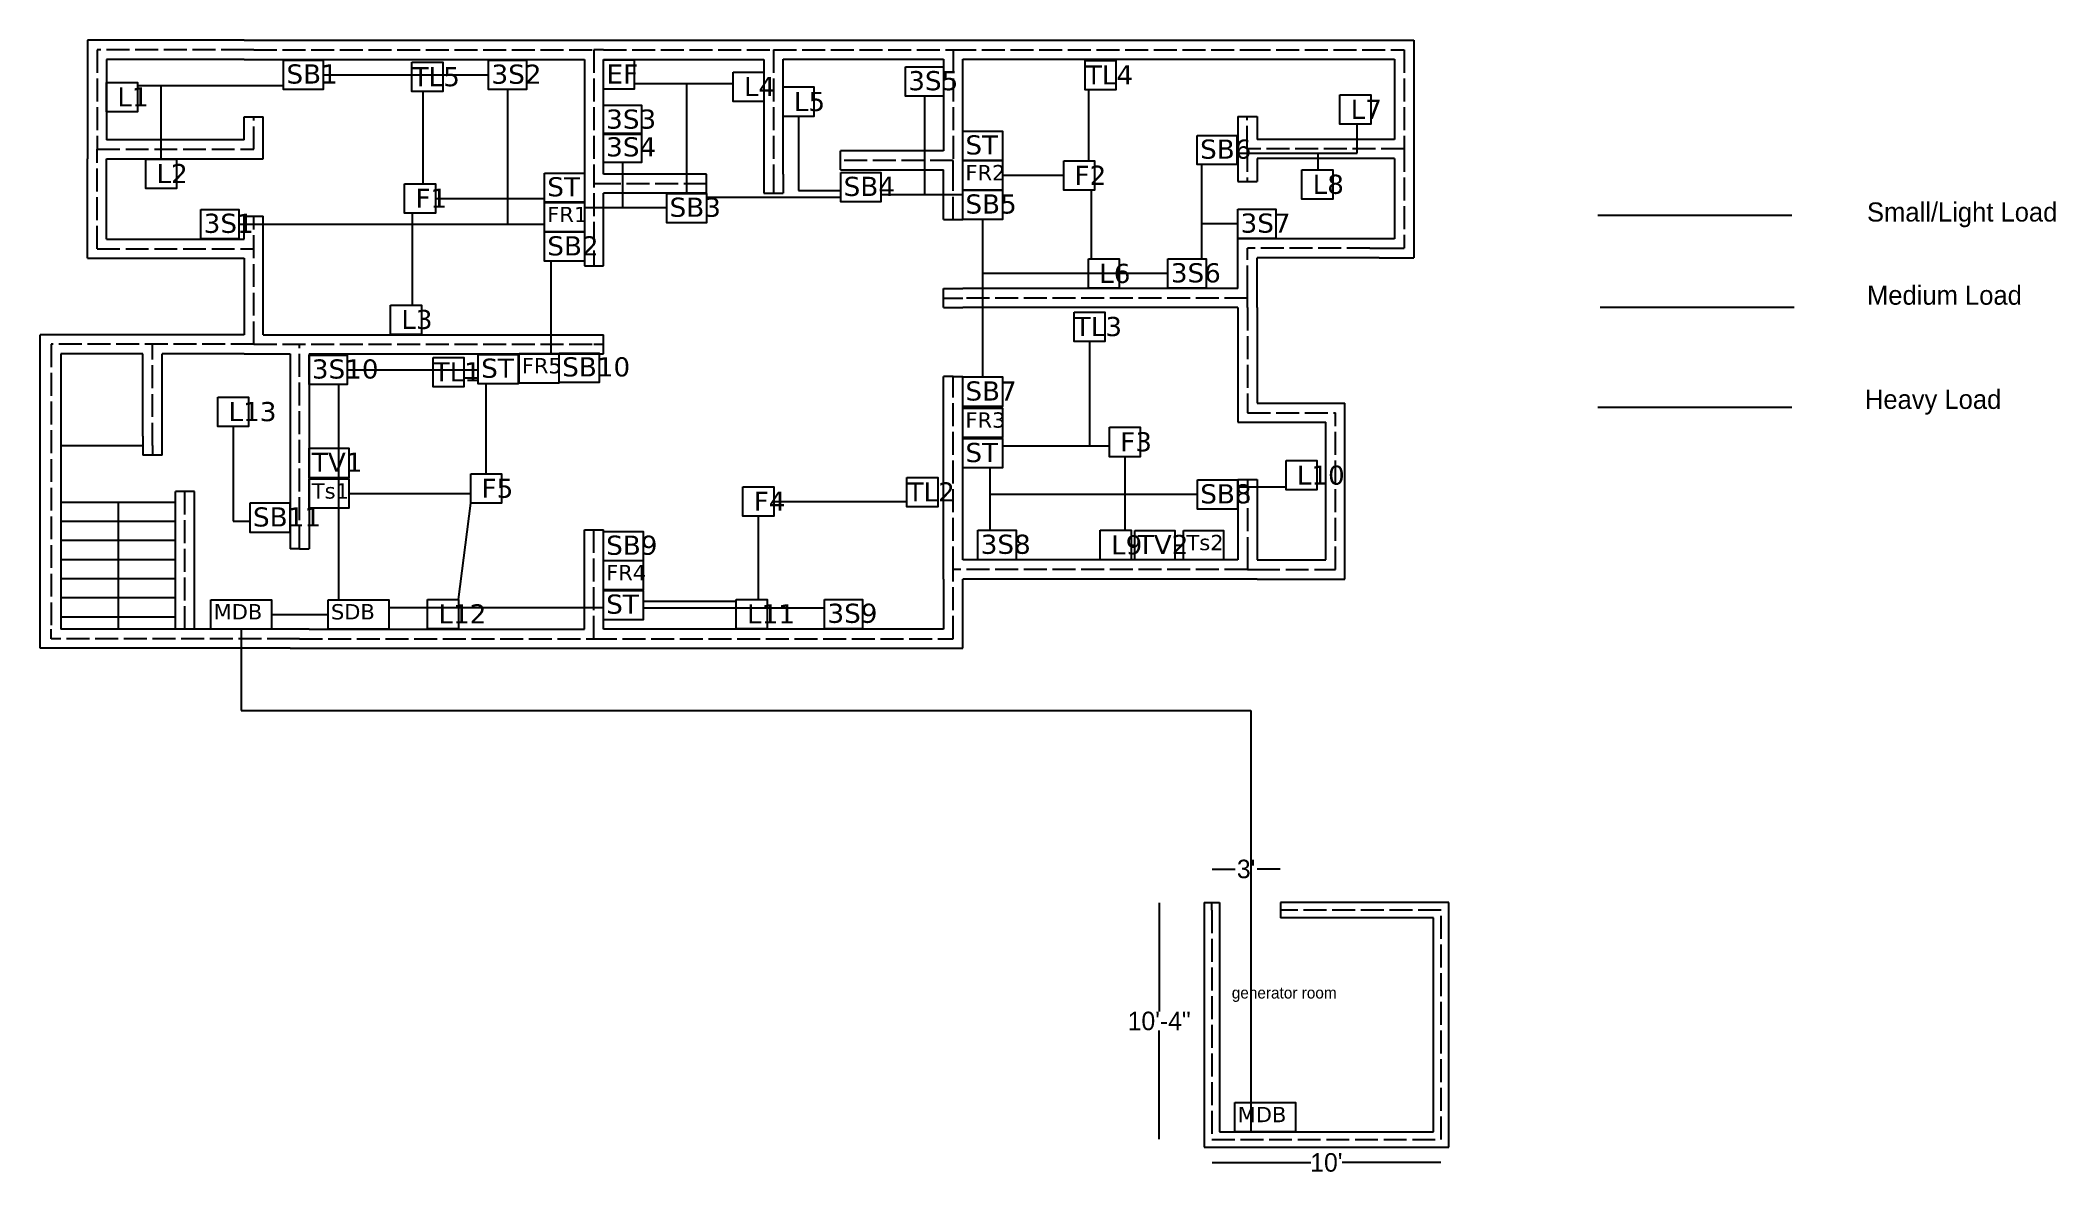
# Model space of a CAD drawing. Header units: inches. Extents: x -330 to 8962, y -941 to 461.
# Drawn here: x 2827 to 3882, y -474 to 120 of the extents above; entities that cross this region are included whole.
import ezdxf

# ---------------------------------------------------------------- set-up
doc = ezdxf.new("R2010")
doc.units = ezdxf.units.IN
doc.header["$MEASUREMENT"] = 0
doc.linetypes.add('ACAD_ISO02W100', pattern=[15, 12, -3])
doc.linetypes.add('DASHED2', pattern=[0.375, 0.25, -0.125])
doc.dimstyles.get("Standard").update_dxf_attribs({"dimtxt": 9.68, "dimasz": 0.18, "dimexe": 0.18, "dimexo": 0.0625, "dimgap": 0.09, "dimtad": 0, "dimtih": 1, "dimtoh": 1, "dimdec": 0, "dimzin": 0, "dimdsep": 46, "dimlunit": 3, "dimtxsty": 'Standard', "dimcen": 0.09, "dimse1": 1, "dimse2": 1, "dimadec": 0, "dimazin": 0, "dimtfac": 1, "dimtdec": 0, "dimtofl": 0, "dimtmove": 0, "dimatfit": 3, "dimfxl": 1, "dimtolj": 1, "dimtzin": 0, "dimarcsym": 0})

msp = doc.modelspace()

# ---------------------------------------------------------------- texts
at = {"width": 115.659, "attachment_point": 1}
for s, insert, char_height in [('{\\fVerdana|b0|i0|c0|p34;SB1}', (2956.3, 106.9), 10), ('{\\fVerdana|b0|i0|c0|p34;TL5}', (3022.3, 105.5), 10), ('{\\fVerdana|b0|i0|c0|p34;3S2}', (3063.6, 106.8), 10), ('{\\fVerdana|b0|i0|c0|p34;EF}', (3123.8, 106.9), 10), ('{\\fVerdana|b0|i0|c0|p34;TL4}', (3374.6, 106.4), 10), ('{\\fVerdana|b0|i0|c0|p34;L4}', (3195.7, 100.3), 10), ('{\\fVerdana|b0|i0|c0|p34;3S5}', (3281.7, 103.4), 10), ('{\\fVerdana|b0|i0|c0|p34;L1}', (2867.8, 94.9), 10), ('{\\fVerdana|b0|i0|c0|p34;L5}', (3221.8, 92.5), 10), ('{\\fVerdana|b0|i0|c0|p34;L7}', (3513.2, 88.4), 10), ('{\\fVerdana|b0|i0|c0|p34;3S3}', (3123.6, 83.3), 10), ('{\\fVerdana|b0|i0|c0|p34;3S4}', (3123.6, 68.8), 10), ('{\\fVerdana|b0|i0|c0|p34;ST}', (3311.6, 69.8), 10), ('{\\fVerdana|b0|i0|c0|p34;SB6}', (3434.4, 67.6), 10), ('{\\fVerdana|b0|i0|c0|p34;L2}', (2888.3, 54.8), 10), ('{\\fVerdana|b0|i0|c0|p34;FR2}', (3311.6, 54.3), 8), ('{\\fVerdana|b0|i0|c0|p34;F2}', (3368.7, 53.9), 10), ('{\\fVerdana|b0|i0|c0|p34;ST}', (3092.8, 47.9), 10), ('{\\fVerdana|b0|i0|c0|p34;SB4}', (3247.9, 48.1), 10), ('{\\fVerdana|b0|i0|c0|p34;L8}', (3493.3, 49.2), 10), ('{\\fVerdana|b0|i0|c0|p34;F1}', (3023.8, 41.9), 10), ('{\\fVerdana|b0|i0|c0|p34;FR1}', (3092.8, 32.4), 8), ('{\\fVerdana|b0|i0|c0|p34;SB3}', (3156.8, 37.2), 10), ('{\\fVerdana|b0|i0|c0|p34;SB5}', (3311.6, 38.9), 10), ('{\\fVerdana|b0|i0|c0|p34;3S1}', (2913, 28.8), 10), ('{\\fVerdana|b0|i0|c0|p34;3S7}', (3455.6, 28.9), 10), ('{\\fVerdana|b0|i0|c0|p34;SB2}', (3092.8, 17), 10), ('{\\fVerdana|b0|i0|c0|p34;L6}', (3381.6, 2.6), 10), ('{\\fVerdana|b0|i0|c0|p34;3S6}', (3419.1, 2.9), 10), ('{\\fVerdana|b0|i0|c0|p34;L3}', (3016.4, -21.5), 10), ('{\\fVerdana|b0|i0|c0|p34;TL3}', (3368.8, -25.2), 10), ('{\\fVerdana|b0|i0|c0|p34;3S10}', (2969.6, -47.4), 10), ('{\\fVerdana|b0|i0|c0|p34;TL1}', (3033.3, -48.9), 10), ('{\\fVerdana|b0|i0|c0|p34;ST}', (3058.2, -47), 10), ('{\\fVerdana|b0|i0|c0|p34;FR5}', (3079.5, -46.7), 8), ('{\\fVerdana|b0|i0|c0|p34;SB10}', (3100.6, -46.3), 10), ('{\\fVerdana|b0|i0|c0|p34;SB7}', (3311.6, -58.9), 10), ('{\\fVerdana|b0|i0|c0|p34;L13}', (2926, -69.7), 10), ('{\\fVerdana|b0|i0|c0|p34;FR3}', (3311.6, -75.1), 8), ('{\\fVerdana|b0|i0|c0|p34;ST}', (3311.6, -91.1), 10), ('{\\fVerdana|b0|i0|c0|p34;F3}', (3392.6, -85.5), 10), ('{\\fVerdana|b0|i0|c0|p34;TV1}', (2969.6, -96.2), 10), ('{\\fVerdana|b0|i0|c0|p34;L10}', (3485, -102.9), 10), ('{\\fVerdana|b0|i0|c0|p34;Ts1}', (2969.6, -112.2), 8), ('{\\fVerdana|b0|i0|c0|p34;F5}', (3058.4, -109.8), 10), ('{\\fVerdana|b0|i0|c0|p34;TL2}', (3281.3, -111.7), 10), ('{\\fVerdana|b0|i0|c0|p34;SB8}', (3434.5, -112.7), 10), ('{\\fVerdana|b0|i0|c0|p34;SB11}', (2938.8, -124.8), 10), ('{\\fVerdana|b0|i0|c0|p34;F4}', (3200.8, -116.6), 10), ('{\\fVerdana|b0|i0|c0|p34;SB9}', (3123.6, -139.6), 10), ('{\\fVerdana|b0|i0|c0|p34;3S8}', (3319.6, -139.1), 10), ('{\\fVerdana|b0|i0|c0|p34;L9}', (3387.8, -139.4), 10), ('{\\fVerdana|b0|i0|c0|p34;TV2}', (3401.8, -139.2), 10), ('{\\fVerdana|b0|i0|c0|p34;Ts2}', (3427.3, -139.2), 8), ('{\\fVerdana|b0|i0|c0|p34;FR4}', (3123.6, -154.9), 8), ('{\\fVerdana|b0|i0|c0|p34;MDB}', (2918.2, -175.4), 8), ('{\\fVerdana|b0|i0|c0|p34;SDB}', (2979.6, -175.4), 8), ('{\\fVerdana|b0|i0|c0|p34;L12}', (3035.8, -175.5), 10), ('{\\fVerdana|b0|i0|c0|p34;ST}', (3123.6, -170.4), 10), ('{\\fVerdana|b0|i0|c0|p34;L11}', (3197.3, -175.5), 10), ('{\\fVerdana|b0|i0|c0|p34;3S9}', (3239.4, -175.2), 10), ('{\\fVerdana|b0|i0|c0|p34;MDB}', (3454.1, -438.4), 8)]:
    msp.add_mtext(s, dxfattribs=dict(at, insert=insert, char_height=char_height))
at = {"linetype": 'Continuous', "width": 219.222, "attachment_point": 1}
for s, insert, char_height in [('Small/Light Load', (3783.4, 34.7), 10), ('Medium Load', (3783.4, -8.8), 10), ('Heavy Load', (3782.3, -63.3), 10), ('generator room', (3451, -375.7), 6)]:
    msp.add_mtext(s, dxfattribs=dict(at, insert=insert, char_height=char_height))

# ---------------------------------------------------------------- blocks, each defined once
blk = doc.blocks.new('*D25')
at = {"color": 0, "lineweight": -2}
for p, q in [((3413, -331.68), (3413, -388.57)), ((3413, -455.32), (3413, -398.43))]:
    blk.add_line(p, q, dxfattribs=at)
at = {"color": 0}
for points in [[(3412.97, -331.68), (3413.03, -331.68), (3413, -331.5)], [(3412.97, -455.32), (3413.03, -455.32), (3413, -455.5)]]:
    blk.add_solid(points, dxfattribs=at)
at = {"layer": 'Defpoints', "color": 0}
for p in [(3440.5, -331.5), (3413, -455.5), (3440.5, -455.5)]:
    blk.add_point(p, dxfattribs=at)
at = {"color": 0, "insert": (3413, -393.5), "char_height": 9.68, "attachment_point": 5}
blk.add_mtext('\\A1;10\'-4"', dxfattribs=at)
blk = doc.blocks.new('*D26')
at = {"color": 0, "lineweight": -2}
for p, q in [((3440.7, -467.5), (3492.3, -467.5)), ((3560.3, -467.5), (3508.7, -467.5))]:
    blk.add_line(p, q, dxfattribs=at)
at = {"color": 0}
for points in [[(3440.7, -467.5), (3440.7, -467.5), (3440.5, -467.5)], [(3560.3, -467.5), (3560.3, -467.5), (3560.5, -467.5)]]:
    blk.add_solid(points, dxfattribs=at)
at = {"layer": 'Defpoints', "color": 0}
for p in [(3440.5, -455.5), (3560.5, -455.5), (3560.5, -467.5)]:
    blk.add_point(p, dxfattribs=at)
at = {"color": 0, "insert": (3500.5, -467.5), "char_height": 9.68, "attachment_point": 5}
blk.add_mtext("\\A1;10'", dxfattribs=at)
blk = doc.blocks.new('*D27')
at = {"color": 0, "lineweight": -2}
for p, q in [((3440.7, -314), (3452.8, -314)), ((3476.3, -314), (3464.2, -314))]:
    blk.add_line(p, q, dxfattribs=at)
at = {"color": 0}
for points in [[(3440.7, -314), (3440.7, -314), (3440.5, -314)], [(3476.3, -314), (3476.3, -314), (3476.5, -314)]]:
    blk.add_solid(points, dxfattribs=at)
at = {"layer": 'Defpoints', "color": 0}
for p in [(3440.5, -314), (3440.5, -331.5), (3476.5, -335.5)]:
    blk.add_point(p, dxfattribs=at)
at = {"color": 0, "insert": (3458.5, -314), "char_height": 9.68, "attachment_point": 5}
blk.add_mtext("\\A1;3'", dxfattribs=at)

# ---------------------------------------------------------------- dimensions: what is measured, and where the dimension line sits
for base, p1, p2, picture, middle in [((3440.5, -314), (3476.5, -335.5), (3440.5, -331.5), '*D27', (3458.5, -314)), ((3560.5, -467.5), (3440.5, -455.5), (3560.5, -455.5), '*D26', (3500.5, -467.5))]:
    dim = msp.add_linear_dim(base=base, p1=p1, p2=p2, dimstyle='Standard')
    dim.commit()
    dim.dimension.update_dxf_attribs({"geometry": picture, "text_midpoint": middle})
dim = msp.add_linear_dim(base=(3413, -455.5), p1=(3440.5, -331.5), p2=(3440.5, -455.5), angle=90, dimstyle='Standard')
dim.commit()
dim.dimension.update_dxf_attribs({"geometry": '*D25', "text_midpoint": (3413, -393.5)})

# ---------------------------------------------------------------- linework, layer by layer
for p, q in [((2934.2, 119.5), (2852.2, 119.5)), ((2852.2, 119.5), (2852.2, 57.5)), ((2934.2, 119.5), (3122.2, 119.5)), ((3122.2, 119.5), (3216.2, 119.5)), ((3206.2, 119.5), (3206.2, 119.5)), ((3216.2, 119.5), (3310.2, 119.5)), ((3300.2, 119.5), (3300.2, 119.5)), ((3310.2, 119.5), (3464.2, 119.5)), ((3464.2, 119.5), (3546.2, 119.5)), ((3546.2, 119.5), (3546.2, 57.7)), ((2934.2, 109.5), (2862.2, 109.5)), ((2862.2, 109.5), (2862.2, 67.5)), ((2939.2, 114.5), (2934.2, 114.5)), ((2934.2, 109.5), (2944.2, 109.5)), ((2944.2, 109.5), (3112.2, 109.5)), ((3112.2, 109.5), (3112.2, 1.5)), ((3122.2, 114.5), (3117.2, 114.5)), ((3122.2, 109.5), (3206.2, 109.5)), ((3122.2, 49.5), (3122.2, 109.5)), ((3206.2, 109.5), (3206.2, 49.5)), ((3216.2, 109.7), (3300.2, 109.7)), ((3216.2, 49.5), (3216.2, 109.7)), ((3300.2, 109.7), (3300.2, 61.7)), ((3310.2, 109.7), (3454.2, 109.7)), ((3310.2, 51.7), (3310.2, 109.7)), ((3454.2, 109.7), (3464.2, 109.7)), ((3464.2, 109.7), (3536.2, 109.7)), ((3536.2, 109.7), (3536.2, 109.7)), ((3536.2, 109.7), (3536.2, 67.7)), ((2934.2, 67.5), (2934.2, 79.5)), ((2934.2, 79.5), (2944.2, 79.5)), ((2944.2, 57.5), (2944.2, 79.5)), ((3454.2, 79.7), (3464.2, 79.7)), ((3454.2, 79.7), (3454.2, 45.7)), ((3464.2, 79.7), (3464.2, 67.7)), ((2862.2, 67.5), (2862.2, 67.5)), ((2934.2, 67.5), (2862.2, 67.5)), ((3536.2, 67.7), (3464.2, 67.7)), ((3536.2, 67.7), (3536.2, 67.7)), ((2852.2, 5.5), (2852.2, 57.5)), ((2857.2, 57.5), (2857.2, 62.5)), ((2862.2, 15.5), (2862.2, 57.5)), ((2862.2, 57.5), (2934.2, 57.5)), ((2934.2, 62.5), (2939.2, 62.5)), ((2934.2, 57.5), (2944.2, 57.5)), ((3300.2, 61.7), (3246.2, 61.7)), ((3246.2, 51.7), (3246.2, 61.7)), ((3300.2, 61.7), (3300.2, 61.7)), ((3305.2, 51.7), (3305.2, 56.7)), ((3464.2, 62.7), (3459.1, 62.7)), ((3536.2, 57.7), (3464.2, 57.7)), ((3464.2, 57.7), (3464.2, 45.7)), ((3536.2, 57.7), (3536.2, 15.7)), ((3546.2, 57.7), (3546.2, 5.7)), ((3176.2, 49.5), (3122.2, 49.5)), ((3176.2, 49.5), (3176.2, 49.5)), ((3176.2, 39.5), (3176.2, 49.5)), ((3206.2, 49.5), (3206.2, 49.5)), ((3206.2, 49.5), (3206.2, 39.5)), ((3216.2, 49.5), (3216.2, 39.5)), ((3246.2, 51.7), (3300.1, 51.7)), ((3300.1, 25.7), (3300.1, 51.7)), ((3310.2, 25.7), (3310.2, 51.7)), ((3310.2, 25.7), (3310.2, 51.7)), ((3454.2, 45.7), (3464.2, 45.7)), ((3122.2, 1.5), (3122.2, 39.5)), ((3176.2, 39.5), (3122.2, 39.5)), ((3206.2, 39.5), (3216.2, 39.5)), ((2934.2, 15.5), (2934.2, 27.5)), ((2934.2, 27.5), (2944.2, 27.5)), ((2944.2, -34.5), (2944.2, 27.5)), ((3300.1, 25.7), (3310.2, 25.7)), ((3310.2, 25.7), (3310.2, 25.7)), ((2862.2, 15.5), (2862.2, 15.5)), ((2862.2, 15.5), (2934.2, 15.5)), ((3518.2, 15.7), (3454.2, 15.7)), ((3454.2, -10.3), (3454.2, 15.7)), ((3536.2, 15.7), (3454.2, 15.7)), ((3518.2, 15.7), (3518.2, 15.7)), ((3523.2, 10.7), (3541.2, 10.7)), ((2852.2, 5.5), (2934.2, 5.5)), ((2934.2, 10.5), (2939.2, 10.5)), ((2934.2, 5.5), (2934.2, -34.5)), ((3112.2, 1.5), (3122.2, 1.5)), ((3528.2, 5.7), (3464.2, 5.7)), ((3464.2, -10.3), (3464.2, 5.7)), ((3528.2, 5.7), (3464.2, 5.7)), ((3528.2, 5.7), (3546.2, 5.7)), ((3300.1, -10.3), (3310.2, -10.3)), ((3300.1, -20.3), (3300.1, -10.3)), ((3454.2, -10.3), (3310.2, -10.3)), ((3454.2, -10.3), (3454.2, -10.3)), ((3459.2, -15.3), (3459.2, -10.3)), ((3464.2, -20.3), (3464.2, -10.3)), ((3300.1, -20.3), (3310.2, -20.3)), ((3454.2, -20.3), (3310.2, -20.3)), ((3454.2, -20.3), (3454.2, -80.3)), ((3459.2, -20.3), (3459.2, -15.3)), ((3464.2, -20.3), (3464.2, -70.3)), ((2934.2, -34.5), (2827.5, -34.5)), ((2827.5, -198.5), (2827.5, -34.5)), ((2944.2, -34.5), (3112.2, -34.5)), ((3112.2, -34.5), (3122.2, -34.5)), ((3117.2, -39.5), (3122.2, -39.5)), ((3122.2, -44.5), (3122.2, -34.5)), ((2881.2, -44.5), (2838.2, -44.5)), ((2838.2, -44.5), (2838.2, -87.5)), ((2881.2, -87.5), (2881.2, -44.5)), ((2934.2, -44.5), (2891.2, -44.5)), ((2891.2, -97.5), (2891.2, -44.5)), ((2934.2, -44.5), (2958.2, -44.5)), ((2958.2, -44.5), (2958.2, -146.5)), ((2968.2, -44.5), (2968.2, -146.5)), ((2968.2, -44.5), (3122.2, -44.5)), ((3300.1, -162.3), (3300.1, -56.3)), ((3305.2, -56.3), (3300.1, -56.3)), ((3305.2, -56.3), (3310.2, -56.3)), ((3310.2, -152.3), (3310.2, -56.3)), ((3464.2, -70.3), (3510.2, -70.3)), ((3510.2, -162.3), (3510.2, -70.3)), ((3454.2, -80.3), (3500.2, -80.3)), ((3500.2, -152.3), (3500.2, -80.3)), ((2838.2, -87.5), (2838.2, -97.5)), ((2838.2, -92.5), (2881.2, -92.5)), ((2881.2, -87.5), (2881.2, -97.5)), ((2886.2, -92.5), (2886.2, -97.5)), ((2838.2, -97.5), (2838.2, -188.5)), ((2891.2, -97.5), (2881.2, -97.5)), ((3454.2, -110.3), (3454.2, -110.3)), ((3454.2, -110.3), (3454.2, -152.3)), ((3454.2, -110.3), (3464.2, -110.3)), ((3464.2, -110.3), (3464.2, -152.3)), ((2838.2, -122), (2898.2, -122)), ((2868.2, -122), (2868.2, -188.5)), ((2898.2, -188.5), (2898.2, -116.5)), ((2908.2, -116.5), (2898.2, -116.5)), ((2908.2, -188.5), (2908.2, -116.5)), ((2838.2, -132), (2898.2, -132)), ((3112.2, -184.5), (3112.2, -136.5)), ((3112.2, -136.5), (3122.2, -136.5)), ((3122.2, -188.5), (3122.2, -136.5)), ((2838.2, -142), (2898.2, -142)), ((2963.2, -146.5), (2958.2, -146.5)), ((2963.2, -146.5), (2968.2, -146.5)), ((2838.2, -152), (2898.2, -152)), ((3454.2, -152.3), (3310.2, -152.3)), ((3459.2, -152.3), (3459.2, -157.3)), ((3459.2, -157.3), (3464.2, -157.3)), ((3464.2, -152.3), (3500.2, -152.3)), ((3500.2, -152.3), (3500.2, -152.3)), ((2838.2, -162), (2898.2, -162)), ((3300.1, -162.3), (3300.1, -188.5)), ((3464.2, -162.3), (3310.2, -162.3)), ((3310.2, -198.5), (3310.2, -162.3)), ((3464.2, -162.3), (3510.2, -162.3)), ((2838.2, -172), (2898.2, -172)), ((2838.2, -182), (2898.2, -182)), ((2958.2, -188.5), (2838.2, -188.5)), ((2968.2, -188.5), (2958.2, -188.5)), ((2968.2, -188.5), (3112.2, -188.5)), ((3112.2, -188.5), (3112.2, -184.5)), ((3112.2, -188.5), (3112.2, -188.5)), ((3300.1, -188.5), (3122.2, -188.5)), ((2832.5, -198.5), (2827.5, -198.5)), ((2958.2, -198.5), (2832.5, -198.5)), ((2963.2, -193.5), (2958.2, -193.5)), ((2958.2, -198.5), (3122.2, -198.5)), ((3122.2, -198.5), (3310.2, -198.5)), ((3436.5, -331.5), (3436.5, -459.5)), ((3436.5, -331.5), (3444.5, -331.5)), ((3440.5, -335.5), (3440.5, -331.5)), ((3444.5, -331.5), (3444.5, -451.5)), ((3564.5, -331.5), (3476.5, -331.5)), ((3476.5, -331.5), (3476.5, -339.5)), ((3564.5, -459.5), (3564.5, -331.5)), ((3556.5, -339.5), (3476.5, -339.5)), ((3556.5, -451.5), (3556.5, -339.5)), ((3444.5, -451.5), (3556.5, -451.5)), ((3436.5, -459.5), (3564.5, -459.5))]:
    msp.add_line(p, q)
at = {"linetype": 'ACAD_ISO02W100'}
for p, q in [((2934.2, 114.5), (2857.2, 114.5)), ((2857.2, 114.5), (2857.2, 62.5)), ((2939.2, 114.5), (3117.2, 114.5)), ((3117.2, 114.5), (3117.2, 1.5)), ((3122.2, 114.5), (3211.2, 114.5)), ((3211.2, 114.5), (3211.2, 49.5)), ((3211.2, 114.5), (3305.2, 114.5)), ((3305.2, 114.5), (3305.2, 56.7)), ((3305.2, 114.5), (3459.2, 114.5)), ((3459.2, 114.5), (3541.2, 114.5)), ((3541.2, 114.5), (3541.2, 62.7)), ((2939.2, 62.5), (2939.2, 79.5)), ((3459.1, 62.7), (3459.1, 79.7)), ((2857.2, 62.5), (2934.2, 62.5)), ((2857.2, 10.5), (2857.2, 57.5)), ((3305.2, 56.7), (3246.2, 56.7)), ((3459.1, 62.7), (3459.1, 45.7)), ((3541.2, 62.7), (3464.2, 62.7)), ((3541.2, 62.7), (3541.2, 10.7)), ((3176.2, 44.5), (3122.2, 44.5)), ((3211.2, 49.5), (3211.2, 39.5)), ((3305.2, 25.7), (3305.2, 51.7)), ((2939.2, -39.5), (2939.2, 27.5)), ((3523.2, 10.7), (3459.2, 10.7)), ((3459.2, -10.3), (3459.2, 10.7)), ((2857.2, 10.5), (2934.2, 10.5)), ((3300.1, -15.3), (3310.2, -15.3)), ((3459.2, -15.3), (3310.2, -15.3)), ((3459.2, -20.3), (3459.2, -75.3)), ((2939.2, -39.5), (2833.2, -39.5)), ((2833.2, -39.5), (2833.2, -188.5)), ((2886.2, -92.5), (2886.2, -39.5)), ((2939.2, -39.5), (3117.2, -39.5)), ((2963.2, -146.5), (2963.2, -39.5)), ((3305.2, -157.3), (3305.2, -56.3)), ((3459.2, -75.3), (3505.2, -75.3)), ((3505.2, -157.3), (3505.2, -75.3)), ((3459.2, -110.3), (3459.2, -152.3)), ((2903.2, -188.5), (2903.2, -116.5)), ((3117.2, -193.5), (3117.2, -136.5)), ((3459.2, -157.3), (3305.2, -157.3)), ((3305.2, -193.5), (3305.2, -157.3)), ((3464.2, -157.3), (3505.2, -157.3)), ((2833.2, -193.5), (2833.2, -188.5)), ((2838.2, -193.5), (2833.2, -193.5)), ((2958.2, -193.5), (2838.2, -193.5)), ((2963.2, -193.5), (3117.2, -193.5)), ((3117.2, -193.5), (3305.2, -193.5)), ((3440.5, -335.5), (3440.5, -455.5)), ((3560.5, -335.5), (3476.5, -335.5)), ((3560.5, -455.5), (3560.5, -335.5)), ((3440.5, -455.5), (3560.5, -455.5))]:
    msp.add_line(p, q, dxfattribs=at)
at = {"color": 1}
for p, q in [((2878.3, 95.9), (2954.8, 95.9)), ((2890.8, 57.4), (2890.8, 95.9)), ((3138.3, 96.9), (3190.1, 96.9)), ((3165.8, 39.4), (3165.8, 96.9)), ((3027.6, 92.7), (3027.6, 44.5)), ((3376.1, 56.5), (3376.1, 93.6)), ((3224.2, 79.7), (3224.2, 40.9)), ((3516.6, 60.4), (3516.6, 75.6)), ((3453.7, 60.4), (3516.6, 60.4)), ((3496.1, 60.4), (3496.1, 51.8)), ((3363.1, 48.8), (3331, 48.8)), ((3034.3, 36.8), (3091.4, 36.8)), ((3224.2, 40.9), (3246.4, 40.9)), ((3377.6, 5.2), (3377.6, 41.1)), ((3022.1, 29.1), (3022.1, -19)), ((3376.5, -38.1), (3376.5, -92.6)), ((3049.1, -57.1), (3056.7, -57.1)), ((3060.8, -107.3), (3060.8, -60.1)), ((2928.4, -82.5), (2928.4, -132.1)), ((3331, -92.6), (3387, -92.6)), ((3395, -98.3), (3395, -136.8)), ((2978.6, -109.3), (2978.6, -109.9)), ((3454.2, -114.1), (3479.4, -114.1)), ((2989, -117.6), (3052.8, -117.6)), ((3046.3, -173), (3052.8, -122.6)), ((3211.3, -121.7), (3281, -121.7)), ((2928.4, -132.1), (2937.3, -132.1)), ((3203.2, -129.4), (3203.2, -173)), ((3398.3, -144.5), (3400.3, -144.5)), ((3421.2, -144.6), (3425.8, -144.6)), ((3191.6, -174.1), (3143, -174.1))]:
    msp.add_line(p, q, dxfattribs=at)
at = {"color": 5}
for p, q in [((2975.6, 101.5), (3062.1, 101.5)), ((3072, 93.7), (3072, 23.3)), ((3290.2, 90.3), (3290.2, 38.9)), ((3132.1, 55.6), (3132.1, 31.8)), ((3435.1, 54.5), (3435.1, 5.2)), ((3155.3, 31.8), (3112.2, 31.8)), ((3176.2, 37.4), (3246.4, 37.4)), ((3267.3, 38.9), (3310.2, 38.9)), ((2931.4, 23.3), (3091.4, 23.3)), ((3320.6, 25.8), (3320.6, -56.6)), ((3454.2, 23.5), (3435.1, 23.5)), ((3094.6, 3.9), (3094.6, -44.5)), ((3417.6, -2.5), (3320.6, -2.5)), ((2983.6, -60.5), (2983.6, -173.1)), ((2988.1, -52.8), (3056.7, -52.8)), ((3324.6, -136.8), (3324.6, -104.2)), ((3433, -118.1), (3324.6, -118.1)), ((3009.9, -177.1), (3122.2, -177.1)), ((3237.9, -177.6), (3143, -177.6))]:
    msp.add_line(p, q, dxfattribs=at)
at = {"color": 3}
msp.add_line((3132.1, 71), (3132.1, 70.2), dxfattribs=at)
at = {"linetype": 'DASHED2'}
msp.add_line((3122.2, 44.5), (3117.2, 44.5), dxfattribs=at)
at = {"color": 1, "linetype": 'Continuous'}
msp.add_line((3642.6, 28), (3744.1, 28), dxfattribs=at)
at = {"color": 5, "linetype": 'Continuous'}
msp.add_line((3643.7, -20), (3745.2, -20), dxfattribs=at)
at = {"color": 2, "linetype": 'Continuous'}
msp.add_line((3642.6, -72.3), (3744.1, -72.3), dxfattribs=at)
at = {"color": 2}
for p, q in [((2932.6, -188.5), (2932.6, -231)), ((2948.5, -180.8), (2978.1, -180.8)), ((2932.6, -231), (3461, -231)), ((3461, -231), (3461, -451.5))]:
    msp.add_line(p, q, dxfattribs=at)
for points in [[(2954.8, 109.2), (2975.6, 109.2), (2975.6, 93.8), (2954.8, 93.8)], [(3022, 108), (3038.1, 108), (3038.1, 92.7), (3022, 92.7)], [(3062.1, 109.1), (3082, 109.1), (3082, 93.7), (3062.1, 93.7)], [(3122.2, 109.3), (3138.3, 109.3), (3138.3, 94), (3122.2, 94)], [(3280.2, 105.6), (3300.1, 105.6), (3300.1, 90.3), (3280.2, 90.3)], [(3374.3, 108.9), (3390.4, 108.9), (3390.4, 93.6), (3374.3, 93.6)], [(2862.2, 97.5), (2878.3, 97.5), (2878.3, 82.1), (2862.2, 82.1)], [(3190.1, 102.9), (3206.2, 102.9), (3206.2, 87.5), (3190.1, 87.5)], [(3216.2, 95.1), (3232.3, 95.1), (3232.3, 79.7), (3216.2, 79.7)], [(3122.2, 85.5), (3142.1, 85.5), (3142.1, 70.2), (3122.2, 70.2)], [(3507.6, 91), (3523.7, 91), (3523.7, 75.6), (3507.6, 75.6)], [(3122.2, 71), (3142.1, 71), (3142.1, 55.6), (3122.2, 55.6)], [(3310.2, 72), (3331, 72), (3331, 56.7), (3310.2, 56.7)], [(3432.9, 69.8), (3453.7, 69.8), (3453.7, 54.5), (3432.9, 54.5)], [(2882.7, 57.4), (2898.8, 57.4), (2898.8, 42), (2882.7, 42)], [(3310.2, 56.6), (3331, 56.6), (3331, 41.2), (3310.2, 41.2)], [(3363.1, 56.5), (3379.2, 56.5), (3379.2, 41.1), (3363.1, 41.1)], [(3018.1, 44.5), (3034.3, 44.5), (3034.3, 29.1), (3018.1, 29.1)], [(3091.4, 50.1), (3112.2, 50.1), (3112.2, 34.8), (3091.4, 34.8)], [(3246.4, 50.3), (3267.3, 50.3), (3267.3, 35), (3246.4, 35)], [(3487.7, 51.8), (3503.8, 51.8), (3503.8, 36.4), (3487.7, 36.4)], [(3091.4, 34.6), (3112.2, 34.6), (3112.2, 19.3), (3091.4, 19.3)], [(3155.3, 39.4), (3176.2, 39.4), (3176.2, 24.1), (3155.3, 24.1)], [(3310.2, 41.2), (3331, 41.2), (3331, 25.8), (3310.2, 25.8)], [(2911.5, 31), (2931.4, 31), (2931.4, 15.6), (2911.5, 15.6)], [(3454.2, 31.2), (3474.1, 31.2), (3474.1, 15.8), (3454.2, 15.8)], [(3091.4, 19.3), (3112.2, 19.3), (3112.2, 3.9), (3091.4, 3.9)], [(3376, 5.2), (3392.1, 5.2), (3392.1, -10.2), (3376, -10.2)], [(3417.6, 5.2), (3437.5, 5.2), (3437.5, -10.2), (3417.6, -10.2)], [(3010.8, -19), (3026.9, -19), (3026.9, -34.3), (3010.8, -34.3)], [(3368.5, -22.7), (3384.6, -22.7), (3384.6, -38.1), (3368.5, -38.1)], [(2968.2, -45.1), (2988.1, -45.1), (2988.1, -60.5), (2968.2, -60.5)], [(3033, -46.4), (3049.1, -46.4), (3049.1, -61.7), (3033, -61.7)], [(3056.7, -44.8), (3077.6, -44.8), (3077.6, -60.1), (3056.7, -60.1)], [(3078, -44.4), (3098.9, -44.4), (3098.9, -59.8), (3078, -59.8)], [(3099.1, -44.1), (3120, -44.1), (3120, -59.4), (3099.1, -59.4)], [(3310.2, -56.6), (3331, -56.6), (3331, -72), (3310.2, -72)], [(2920.4, -67.2), (2936.5, -67.2), (2936.5, -82.5), (2920.4, -82.5)], [(3310.2, -72.9), (3331, -72.9), (3331, -88.2), (3310.2, -88.2)], [(3387, -82.9), (3403.1, -82.9), (3403.1, -98.3), (3387, -98.3)], [(2968.2, -93.9), (2989, -93.9), (2989, -109.3), (2968.2, -109.3)], [(3310.2, -88.8), (3331, -88.8), (3331, -104.2), (3310.2, -104.2)], [(3479.4, -100.3), (3495.5, -100.3), (3495.5, -115.7), (3479.4, -115.7)], [(2968.2, -109.9), (2989, -109.9), (2989, -125.3), (2968.2, -125.3)], [(3052.8, -107.3), (3068.9, -107.3), (3068.9, -122.6), (3052.8, -122.6)], [(3195.1, -114.1), (3211.3, -114.1), (3211.3, -129.4), (3195.1, -129.4)], [(3281, -109.2), (3297.1, -109.2), (3297.1, -124.6), (3281, -124.6)], [(3433, -110.4), (3453.9, -110.4), (3453.9, -125.8), (3433, -125.8)], [(2937.3, -122.5), (2958.1, -122.5), (2958.1, -137.9), (2937.3, -137.9)], [(3318.1, -136.8), (3338.1, -136.8), (3338.1, -152.2), (3318.1, -152.2)], [(3382.2, -136.8), (3398.3, -136.8), (3398.3, -152.2), (3382.2, -152.2)], [(3400.3, -136.9), (3421.2, -136.9), (3421.2, -152.3), (3400.3, -152.3)], [(3425.8, -136.9), (3446.6, -136.9), (3446.6, -152.3), (3425.8, -152.3)], [(3122.2, -137.4), (3143, -137.4), (3143, -152.7), (3122.2, -152.7)], [(3122.2, -152.6), (3143, -152.6), (3143, -168), (3122.2, -168)], [(3122.2, -168.2), (3143, -168.2), (3143, -183.6), (3122.2, -183.6)], [(2916.7, -173.1), (2948.5, -173.1), (2948.5, -188.5), (2916.7, -188.5)], [(2978.1, -173.1), (3009.9, -173.1), (3009.9, -188.5), (2978.1, -188.5)], [(3030.2, -173), (3046.3, -173), (3046.3, -188.3), (3030.2, -188.3)], [(3191.6, -173), (3207.8, -173), (3207.8, -188.3), (3191.6, -188.3)], [(3237.9, -173), (3257.8, -173), (3257.8, -188.4), (3237.9, -188.4)], [(3452.6, -436.1), (3484.3, -436.1), (3484.3, -451.5), (3452.6, -451.5)]]:
    msp.add_lwpolyline(points, close=True)

msp.set_redraw_order([(e.dxf.handle, doc.entitydb.next_handle()) for e in msp.query("TEXT MTEXT ATTDEF DIMENSION ARC_DIMENSION")])  # texts and dimensions are drawn at this point

doc.saveas('drawing.dxf')
